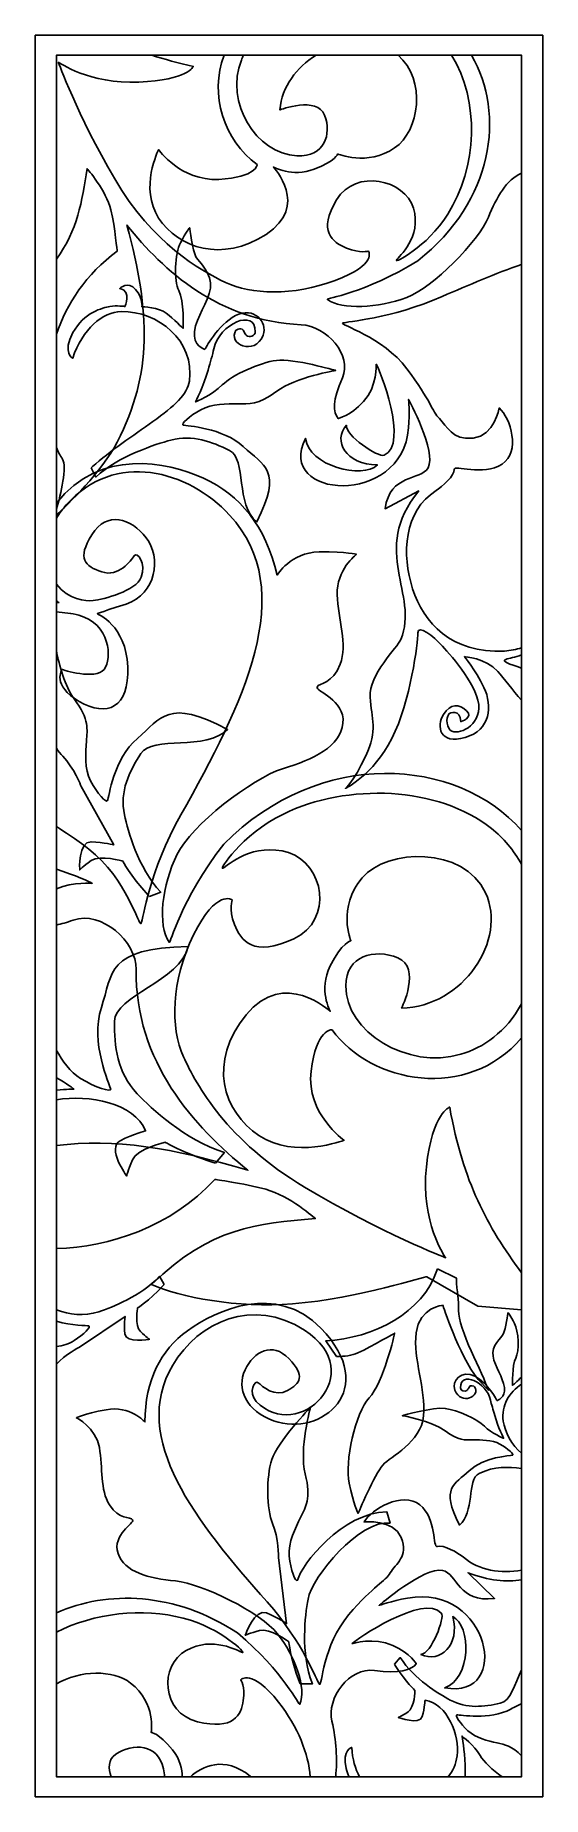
# Model space of a CAD drawing. Header units: centimetres. Extents: x -1.23 to 1.23, y -4.26 to 4.26.
import ezdxf

# ---------------------------------------------------------------- set-up
doc = ezdxf.new("R2010")
doc.units = ezdxf.units.CM
doc.header["$MEASUREMENT"] = 0
doc.layers.add('Layer 1', color=7, linetype='Continuous')

msp = doc.modelspace()

# ---------------------------------------------------------------- linework, layer by layer
at = {"layer": 'Layer 1', "color": 61}
msp.add_lwpolyline([(-1.22835, -4.26053), (1.22835, -4.26053), (1.22835, 4.26053), (-1.22835, 4.26053), (-1.22835, -4.26053)], close=True, dxfattribs=at)
at = {"layer": 'Layer 1', "color": 7}
msp.add_open_spline([(-1.12599, 4.1637), (-1.12599, 4.1637), (1.126, 4.1637), (1.126, 4.1637), (1.126, 4.1637), (1.126, 4.1637), (1.126, -4.16371), (1.126, -4.16371), (1.126, -4.16371), (1.126, -4.16371), (-1.12599, -4.16371), (-1.12599, -4.16371), (-1.12599, -4.16371), (-1.12599, -4.16371), (-1.12599, 4.1637), (-1.12599, 4.1637)], degree=3, knots=[0, 0, 0, 0, 0.2, 0.2, 0.2, 0.2, 0.4, 0.4, 0.4, 0.4, 0.6, 0.6, 0.6, 0.6, 1, 1, 1, 1], dxfattribs=at)
at = {"layer": 'Layer 1', "color": 61}
for points, knots in [([(-1.12599, 3.17668), (-1.02214, 3.3197), (-1.00313, 3.45467), (-0.97727, 3.61541), (-0.97727, 3.61541), (-0.97727, 3.61541), (-0.88374, 3.50804), (-0.86238, 3.41599), (-0.86238, 3.41599), (-0.84102, 3.32395), (-0.83186, 3.21558), (-0.83186, 3.21558), (-0.83186, 3.21558), (-0.98244, 3.10423), (-1.07557, 2.9608), (-1.12599, 2.81479), (-1.12599, 2.81479), (-1.12599, 2.81479), (-1.12599, 2.26591), (-1.12599, 2.26591), (-1.12599, 2.26591), (-1.11705, 2.24503), (-1.10706, 2.22597), (-1.09613, 2.20912), (-1.09613, 2.20912), (-1.07448, 2.17573), (-1.10262, 2.03958), (-1.12599, 1.96663), (-1.12599, 1.96663), (-1.12599, 1.96663), (-1.12599, 1.9402), (-1.12599, 1.9402), (-1.12599, 1.9402), (-1.07312, 1.98838), (-0.90451, 2.14833), (-0.83123, 2.29266), (-0.83123, 2.29266), (-0.66008, 2.62972), (-0.67036, 2.91245), (-0.78414, 3.34178), (-0.78414, 3.34178), (-0.60809, 3.12075), (-0.33934, 2.8777), (0.05901, 2.86006), (0.05901, 2.86006), (0.18211, 2.85461), (0.30815, 2.71174), (0.25832, 2.60368), (0.25832, 2.60368), (0.20849, 2.49561), (0.21406, 2.4352), (0.23775, 2.40674), (0.23775, 2.40674), (0.23775, 2.40674), (0.29461, 2.41748), (0.36094, 2.48898), (0.36094, 2.48898), (0.42727, 2.56049), (0.42253, 2.66925), (0.42253, 2.66925), (0.42253, 2.66925), (0.43703, 2.65006), (0.58229, 2.28223), (0.46044, 2.22862), (0.46044, 2.22862), (0.43295, 2.21652), (0.26924, 2.3266), (0.27872, 2.37362), (0.27872, 2.37362), (0.20961, 2.3002), (0.27452, 2.18371), (0.42765, 2.18208), (0.42765, 2.18208), (0.3577, 2.1103), (0.09288, 2.17854), (0.08066, 2.31006), (0.08066, 2.31006), (-0.06971, 2.019), (0.5477, 1.97421), (0.57889, 2.36121), (0.57889, 2.36121), (0.58509, 2.43821), (0.57889, 2.49864), (0.57889, 2.49864), (0.57889, 2.49864), (0.57889, 2.49864), (0.71606, 2.24523), (0.67287, 2.16806), (0.67287, 2.16806), (0.63762, 2.10509), (0.48756, 2.1401), (0.46534, 1.97028), (0.46534, 1.97028), (0.46534, 1.97028), (0.62794, 2.05662), (0.62794, 2.05662), (0.62794, 2.05662), (0.39001, 1.76263), (0.63209, 1.55792), (0.54135, 1.33792), (0.54135, 1.33792), (0.52577, 1.30015), (0.38535, 1.1671), (0.39238, 1.05936), (0.39238, 1.05936), (0.3994, 0.95161), (0.43101, 0.90092), (0.37131, 0.77399), (0.37131, 0.77399), (0.31161, 0.64707), (0.27298, 0.61707), (0.27298, 0.61707), (0.27298, 0.61707), (0.27298, 0.61707), (0.40642, 0.68089), (0.49773, 0.85898), (0.49773, 0.85898), (0.58903, 1.03707), (0.62415, 1.32593), (0.62415, 1.36922), (0.62415, 1.36922), (0.62415, 1.41251), (0.69789, 1.3545), (0.74355, 1.30476), (0.74355, 1.30476), (0.7892, 1.25502), (0.92264, 1.10239), (0.91913, 1.00475), (0.91913, 1.00475), (0.91562, 0.90711), (0.79973, 0.86549), (0.77515, 0.9052), (0.77515, 0.9052), (0.75057, 0.94491), (0.77515, 0.97905), (0.77515, 0.97905), (0.77515, 0.97905), (0.77515, 0.97905), (0.83134, 1.00579), (0.83134, 0.93958), (0.83134, 0.93958), (0.83134, 0.93958), (0.89455, 0.96043), (0.85943, 0.99242), (0.85943, 0.99242), (0.82431, 1.02441), (0.78217, 1.03173), (0.74706, 0.9746), (0.74706, 0.9746), (0.71194, 0.91746), (0.7295, 0.82762), (0.85241, 0.86334), (0.85241, 0.86334), (0.97532, 0.89907), (0.98585, 1.01629), (0.94371, 1.1051), (0.94371, 1.1051), (0.90157, 1.1939), (0.8489, 1.25462), (0.8489, 1.25462), (0.8489, 1.25462), (0.8489, 1.25462), (0.95074, 1.24945), (1.01043, 1.18284), (1.01043, 1.18284), (1.04092, 1.14882), (1.08241, 1.09163), (1.126, 1.04434), (1.126, 1.04434), (1.126, 1.04434), (1.126, 1.19908), (1.126, 1.19908), (1.126, 1.19908), (1.06654, 1.21912), (1.02525, 1.23188), (1.04907, 1.24087), (1.04907, 1.24087), (1.06634, 1.24739), (1.09231, 1.25187), (1.126, 1.26271), (1.126, 1.26271), (1.126, 1.26271), (1.126, 1.29796), (1.126, 1.29796), (1.126, 1.29796), (1.09999, 1.28897), (1.07214, 1.28316), (1.04248, 1.28174), (1.04248, 1.28174), (0.78413, 1.26939), (0.65216, 1.41892), (0.59832, 1.58338), (0.59832, 1.58338), (0.54504, 1.74606), (0.55443, 1.96078), (0.7125, 2.05747), (0.7125, 2.05747), (0.74018, 2.0744), (0.80352, 2.13324), (0.79957, 2.15952), (0.79957, 2.15952), (0.79561, 2.1858), (0.94006, 2.12566), (1.03109, 2.18566), (1.03109, 2.18566), (1.12211, 2.24565), (1.07264, 2.40838), (1.01723, 2.45771), (1.01723, 2.45771), (1.01723, 2.45771), (0.99547, 2.32171), (0.89059, 2.31135), (0.89059, 2.31135), (0.78571, 2.301), (0.76593, 2.37068), (0.72833, 2.40579), (0.72833, 2.40579), (0.69073, 2.4409), (0.68822, 2.49243), (0.57077, 2.64747), (0.57077, 2.64747), (0.45333, 2.8025), (0.24137, 2.861), (0.26061, 2.86858), (0.26061, 2.86858), (0.27984, 2.87616), (0.48753, 2.88609), (0.74137, 2.99677), (0.74137, 2.99677), (0.86993, 3.05282), (0.99935, 3.10738), (1.126, 3.15227), (1.126, 3.15227), (1.126, 3.15227), (1.126, 3.59285), (1.126, 3.59285), (1.126, 3.59285), (1.05306, 3.56308), (1.00462, 3.47709), (0.9649, 3.38079), (0.9649, 3.38079), (0.91652, 3.26348), (0.69651, 3.0393), (0.56962, 2.99188), (0.56962, 2.99188), (0.43063, 2.93993), (0.2566, 2.93151), (0.18558, 2.98168), (0.18558, 2.98168), (0.17644, 2.98814), (0.36702, 3.01155), (0.62405, 3.1699), (0.62405, 3.1699), (0.99147, 3.46111), (1.04739, 3.87652), (0.8838, 4.1637), (0.8838, 4.1637), (0.8838, 4.1637), (0.78581, 4.1637), (0.78581, 4.1637), (0.78581, 4.1637), (0.92526, 3.94593), (0.91051, 3.61923), (0.76841, 3.39449), (0.76841, 3.39449), (0.66655, 3.2334), (0.50782, 3.15604), (0.51966, 3.17274), (0.51966, 3.17274), (0.53151, 3.18943), (0.64285, 3.28418), (0.60258, 3.42359), (0.60258, 3.42359), (0.5623, 3.56301), (0.32304, 3.61675), (0.23064, 3.46489), (0.23064, 3.46489), (0.13825, 3.31302), (0.20932, 3.25859), (0.27802, 3.23104), (0.27802, 3.23104), (0.34673, 3.2035), (0.38463, 3.21639), (0.38463, 3.21639), (0.38463, 3.21639), (0.38463, 3.21639), (0.42964, 3.15202), (0.22354, 3.07488), (0.22354, 3.07488), (0.01744, 2.99775), (-0.18393, 3.00597), (-0.30712, 3.06459), (-0.30712, 3.06459), (-0.4303, 3.12322), (-0.66033, 3.25263), (-0.84366, 3.56548), (-0.84366, 3.56548), (-1.02699, 3.87832), (-1.11588, 4.13011), (-1.11588, 4.13011), (-1.11588, 4.13011), (-1.11588, 4.13011), (-0.96588, 4.02247), (-0.727, 4.03366), (-0.727, 4.03366), (-0.48811, 4.04486), (-0.46265, 4.10985), (-0.46265, 4.10985), (-0.46265, 4.10985), (-0.53639, 4.12626), (-0.60274, 4.14414), (-0.66362, 4.1637), (-0.66362, 4.1637), (-0.66362, 4.1637), (-1.12599, 4.1637), (-1.12599, 4.1637), (-1.12599, 4.1637), (-1.12599, 4.1637), (-1.12599, 3.17668), (-1.12599, 3.17668)], [0, 0, 0, 0, 0.0123457, 0.0123457, 0.0123457, 0.0123457, 0.0246914, 0.0246914, 0.0246914, 0.0246914, 0.037037, 0.037037, 0.037037, 0.037037, 0.0493827, 0.0493827, 0.0493827, 0.0493827, 0.0617284, 0.0617284, 0.0617284, 0.0617284, 0.0740741, 0.0740741, 0.0740741, 0.0740741, 0.0864198, 0.0864198, 0.0864198, 0.0864198, 0.0987654, 0.0987654, 0.0987654, 0.0987654, 0.1111111, 0.1111111, 0.1111111, 0.1111111, 0.1234568, 0.1234568, 0.1234568, 0.1234568, 0.1358025, 0.1358025, 0.1358025, 0.1358025, 0.1481481, 0.1481481, 0.1481481, 0.1481481, 0.1604938, 0.1604938, 0.1604938, 0.1604938, 0.1728395, 0.1728395, 0.1728395, 0.1728395, 0.1851852, 0.1851852, 0.1851852, 0.1851852, 0.1975309, 0.1975309, 0.1975309, 0.1975309, 0.2098765, 0.2098765, 0.2098765, 0.2098765, 0.2222222, 0.2222222, 0.2222222, 0.2222222, 0.2345679, 0.2345679, 0.2345679, 0.2345679, 0.2469136, 0.2469136, 0.2469136, 0.2469136, 0.2592593, 0.2592593, 0.2592593, 0.2592593, 0.2716049, 0.2716049, 0.2716049, 0.2716049, 0.2839506, 0.2839506, 0.2839506, 0.2839506, 0.2962963, 0.2962963, 0.2962963, 0.2962963, 0.308642, 0.308642, 0.308642, 0.308642, 0.3209877, 0.3209877, 0.3209877, 0.3209877, 0.3333333, 0.3333333, 0.3333333, 0.3333333, 0.345679, 0.345679, 0.345679, 0.345679, 0.3580247, 0.3580247, 0.3580247, 0.3580247, 0.3703704, 0.3703704, 0.3703704, 0.3703704, 0.382716, 0.382716, 0.382716, 0.382716, 0.3950617, 0.3950617, 0.3950617, 0.3950617, 0.4074074, 0.4074074, 0.4074074, 0.4074074, 0.4197531, 0.4197531, 0.4197531, 0.4197531, 0.4320988, 0.4320988, 0.4320988, 0.4320988, 0.4444444, 0.4444444, 0.4444444, 0.4444444, 0.4567901, 0.4567901, 0.4567901, 0.4567901, 0.4691358, 0.4691358, 0.4691358, 0.4691358, 0.4814815, 0.4814815, 0.4814815, 0.4814815, 0.4938272, 0.4938272, 0.4938272, 0.4938272, 0.5061728, 0.5061728, 0.5061728, 0.5061728, 0.5185185, 0.5185185, 0.5185185, 0.5185185, 0.5308642, 0.5308642, 0.5308642, 0.5308642, 0.5432099, 0.5432099, 0.5432099, 0.5432099, 0.5555556, 0.5555556, 0.5555556, 0.5555556, 0.5679012, 0.5679012, 0.5679012, 0.5679012, 0.5802469, 0.5802469, 0.5802469, 0.5802469, 0.5925926, 0.5925926, 0.5925926, 0.5925926, 0.6049383, 0.6049383, 0.6049383, 0.6049383, 0.617284, 0.617284, 0.617284, 0.617284, 0.6296296, 0.6296296, 0.6296296, 0.6296296, 0.6419753, 0.6419753, 0.6419753, 0.6419753, 0.654321, 0.654321, 0.654321, 0.654321, 0.6666667, 0.6666667, 0.6666667, 0.6666667, 0.6790123, 0.6790123, 0.6790123, 0.6790123, 0.691358, 0.691358, 0.691358, 0.691358, 0.7037037, 0.7037037, 0.7037037, 0.7037037, 0.7160494, 0.7160494, 0.7160494, 0.7160494, 0.7283951, 0.7283951, 0.7283951, 0.7283951, 0.7407407, 0.7407407, 0.7407407, 0.7407407, 0.7530864, 0.7530864, 0.7530864, 0.7530864, 0.7654321, 0.7654321, 0.7654321, 0.7654321, 0.7777778, 0.7777778, 0.7777778, 0.7777778, 0.7901235, 0.7901235, 0.7901235, 0.7901235, 0.8024691, 0.8024691, 0.8024691, 0.8024691, 0.8148148, 0.8148148, 0.8148148, 0.8148148, 0.8271605, 0.8271605, 0.8271605, 0.8271605, 0.8395062, 0.8395062, 0.8395062, 0.8395062, 0.8518519, 0.8518519, 0.8518519, 0.8518519, 0.8641975, 0.8641975, 0.8641975, 0.8641975, 0.8765432, 0.8765432, 0.8765432, 0.8765432, 0.8888889, 0.8888889, 0.8888889, 0.8888889, 0.9012346, 0.9012346, 0.9012346, 0.9012346, 0.9135802, 0.9135802, 0.9135802, 0.9135802, 0.9259259, 0.9259259, 0.9259259, 0.9259259, 0.9382716, 0.9382716, 0.9382716, 0.9382716, 0.9506173, 0.9506173, 0.9506173, 0.9506173, 0.962963, 0.962963, 0.962963, 0.962963, 0.9753086, 0.9753086, 0.9753086, 0.9753086, 1, 1, 1, 1]), ([(-0.31457, 4.1637), (-0.38698, 3.97419), (-0.31469, 3.75136), (-0.1544, 3.63503), (-0.1544, 3.63503), (-0.1544, 3.63503), (-0.1544, 3.57219), (-0.33954, 3.56318), (-0.33954, 3.56318), (-0.52467, 3.55417), (-0.63103, 3.70761), (-0.63103, 3.70761), (-0.63103, 3.70761), (-0.63103, 3.70761), (-0.72556, 3.52124), (-0.63103, 3.37628), (-0.63103, 3.37628), (-0.53649, 3.23131), (-0.32378, 3.15865), (-0.11108, 3.29735), (-0.11108, 3.29735), (0.10163, 3.43606), (-0.07562, 3.62324), (-0.07562, 3.62324), (-0.07562, 3.62324), (-0.07562, 3.62324), (0.01497, 3.57156), (0.12133, 3.61235), (0.12133, 3.61235), (0.22768, 3.65313), (0.23556, 3.68652), (0.23556, 3.68652), (0.23556, 3.68652), (0.23556, 3.68652), (0.37736, 3.62474), (0.51129, 3.71525), (0.51129, 3.71525), (0.63201, 3.79683), (0.66629, 4.04484), (0.52764, 4.1637), (0.52764, 4.1637), (0.52764, 4.1637), (0.13084, 4.1637), (0.13084, 4.1637), (0.13084, 4.1637), (0.03691, 4.10571), (-0.03487, 4.01187), (-0.04411, 3.89959), (-0.04411, 3.89959), (-0.04411, 3.89959), (0.13708, 3.9676), (0.17253, 3.87361), (0.17253, 3.87361), (0.20799, 3.77962), (0.17129, 3.67108), (0.03861, 3.67742), (0.03861, 3.67742), (-0.15969, 3.68689), (-0.31173, 3.93649), (-0.23018, 4.14054), (-0.23018, 4.14054), (-0.22709, 4.14826), (-0.22367, 4.15599), (-0.21993, 4.1637), (-0.21993, 4.1637), (-0.21993, 4.1637), (-0.31457, 4.1637), (-0.31457, 4.1637)], [0, 0, 0, 0, 0.0555556, 0.0555556, 0.0555556, 0.0555556, 0.1111111, 0.1111111, 0.1111111, 0.1111111, 0.1666667, 0.1666667, 0.1666667, 0.1666667, 0.2222222, 0.2222222, 0.2222222, 0.2222222, 0.2777778, 0.2777778, 0.2777778, 0.2777778, 0.3333333, 0.3333333, 0.3333333, 0.3333333, 0.3888889, 0.3888889, 0.3888889, 0.3888889, 0.4444444, 0.4444444, 0.4444444, 0.4444444, 0.5, 0.5, 0.5, 0.5, 0.5555556, 0.5555556, 0.5555556, 0.5555556, 0.6111111, 0.6111111, 0.6111111, 0.6111111, 0.6666667, 0.6666667, 0.6666667, 0.6666667, 0.7222222, 0.7222222, 0.7222222, 0.7222222, 0.7777778, 0.7777778, 0.7777778, 0.7777778, 0.8333333, 0.8333333, 0.8333333, 0.8333333, 0.8888889, 0.8888889, 0.8888889, 0.8888889, 1, 1, 1, 1]), ([(-0.95723, 2.16806), (-0.95521, 2.16996), (-0.95317, 2.17186), (-0.95109, 2.17377), (-0.95109, 2.17377), (-0.86934, 2.24847), (-0.75141, 2.32483), (-0.65921, 2.39129), (-0.65921, 2.39129), (-0.55471, 2.4666), (-0.4911, 2.52548), (-0.48225, 2.58712), (-0.48225, 2.58712), (-0.45429, 2.78171), (-0.6343, 2.92715), (-0.81165, 2.92394), (-0.81165, 2.92394), (-0.90191, 2.92231), (-1.00041, 2.83872), (-1.04671, 2.69817), (-1.04671, 2.69817), (-1.04671, 2.69817), (-1.09824, 2.72342), (-1.04583, 2.82177), (-1.04583, 2.82177), (-0.99342, 2.92011), (-0.90039, 2.94229), (-0.86718, 2.94824), (-0.86718, 2.94824), (-0.83398, 2.95418), (-0.79372, 2.94863), (-0.79372, 2.94863), (-0.79372, 2.94863), (-0.79372, 2.94863), (-0.76005, 3.02221), (-0.81929, 3.03588), (-0.81929, 3.03588), (-0.81929, 3.03588), (-0.77916, 3.07391), (-0.74229, 3.03052), (-0.74229, 3.03052), (-0.70543, 2.98714), (-0.71174, 2.94683), (-0.71174, 2.94683), (-0.71174, 2.94683), (-0.71174, 2.94683), (-0.62732, 2.9444), (-0.59373, 2.91639), (-0.59373, 2.91639), (-0.56015, 2.88837), (-0.51234, 2.84215), (-0.51234, 2.84215), (-0.51234, 2.84215), (-0.51234, 2.84215), (-0.5069, 2.97785), (-0.53308, 3.02492), (-0.53308, 3.02492), (-0.55924, 3.07199), (-0.55101, 3.20535), (-0.52524, 3.25676), (-0.52524, 3.25676), (-0.49947, 3.30817), (-0.48099, 3.32921), (-0.48099, 3.32921), (-0.48099, 3.32921), (-0.48099, 3.32921), (-0.46502, 3.21703), (-0.45103, 3.18923), (-0.45103, 3.18923), (-0.43702, 3.16142), (-0.36816, 3.10816), (-0.38054, 3.03717), (-0.38054, 3.03717), (-0.39293, 2.96618), (-0.44784, 2.89726), (-0.45745, 2.82811), (-0.45745, 2.82811), (-0.46705, 2.75898), (-0.40762, 2.74053), (-0.40762, 2.74053), (-0.40762, 2.74053), (-0.40762, 2.74053), (-0.34636, 2.85862), (-0.25855, 2.90446), (-0.25855, 2.90446), (-0.17073, 2.95031), (-0.10111, 2.87273), (-0.12514, 2.81028), (-0.12514, 2.81028), (-0.16569, 2.70496), (-0.30076, 2.76841), (-0.25672, 2.83347), (-0.25672, 2.83347), (-0.25672, 2.83347), (-0.22526, 2.85227), (-0.21774, 2.8261), (-0.21774, 2.8261), (-0.21538, 2.81792), (-0.21088, 2.81232), (-0.20579, 2.80853), (-0.20579, 2.80853), (-0.19222, 2.79838), (-0.16332, 2.80411), (-0.16302, 2.82597), (-0.16302, 2.82597), (-0.16148, 2.94172), (-0.33789, 2.86537), (-0.36384, 2.74395), (-0.36384, 2.74395), (-0.3701, 2.71466), (-0.38113, 2.67914), (-0.39199, 2.64088), (-0.39199, 2.64088), (-0.4144, 2.56186), (-0.45203, 2.48676), (-0.45203, 2.48676), (-0.45203, 2.48676), (-0.45203, 2.48676), (-0.37102, 2.52076), (-0.32269, 2.56906), (-0.32269, 2.56906), (-0.27436, 2.61736), (-0.14192, 2.67727), (-0.06032, 2.68758), (-0.06032, 2.68758), (0.02128, 2.69789), (0.22665, 2.63901), (0.22665, 2.63901), (0.22665, 2.63901), (0.22665, 2.63901), (0.0324, 2.6068), (-0.05909, 2.53828), (-0.05909, 2.53828), (-0.15057, 2.46976), (-0.19404, 2.47706), (-0.24711, 2.47703), (-0.24711, 2.47703), (-0.30019, 2.477), (-0.37307, 2.47817), (-0.42688, 2.44893), (-0.42688, 2.44893), (-0.48068, 2.41968), (-0.52634, 2.37855), (-0.51156, 2.37473), (-0.51156, 2.37473), (-0.49678, 2.37092), (-0.3204, 2.36264), (-0.22103, 2.27036), (-0.22103, 2.27036), (-0.12165, 2.17806), (-0.02878, 2.15938), (-0.15557, 1.90669), (-0.15557, 1.90669), (-0.26036, 1.98751), (-0.20274, 2.21077), (-0.28843, 2.25247), (-0.28843, 2.25247), (-0.37419, 2.29419), (-0.46557, 2.32953), (-0.57141, 2.30196), (-0.57141, 2.30196), (-0.64642, 2.28242), (-0.82399, 2.22536), (-0.93481, 2.12315), (-0.93481, 2.12315), (-0.93481, 2.12315), (-0.95723, 2.16806), (-0.95723, 2.16806)], [0, 0, 0, 0, 0.0232558, 0.0232558, 0.0232558, 0.0232558, 0.0465116, 0.0465116, 0.0465116, 0.0465116, 0.0697674, 0.0697674, 0.0697674, 0.0697674, 0.0930233, 0.0930233, 0.0930233, 0.0930233, 0.1162791, 0.1162791, 0.1162791, 0.1162791, 0.1395349, 0.1395349, 0.1395349, 0.1395349, 0.1627907, 0.1627907, 0.1627907, 0.1627907, 0.1860465, 0.1860465, 0.1860465, 0.1860465, 0.2093023, 0.2093023, 0.2093023, 0.2093023, 0.2325581, 0.2325581, 0.2325581, 0.2325581, 0.255814, 0.255814, 0.255814, 0.255814, 0.2790698, 0.2790698, 0.2790698, 0.2790698, 0.3023256, 0.3023256, 0.3023256, 0.3023256, 0.3255814, 0.3255814, 0.3255814, 0.3255814, 0.3488372, 0.3488372, 0.3488372, 0.3488372, 0.372093, 0.372093, 0.372093, 0.372093, 0.3953488, 0.3953488, 0.3953488, 0.3953488, 0.4186047, 0.4186047, 0.4186047, 0.4186047, 0.4418605, 0.4418605, 0.4418605, 0.4418605, 0.4651163, 0.4651163, 0.4651163, 0.4651163, 0.4883721, 0.4883721, 0.4883721, 0.4883721, 0.5116279, 0.5116279, 0.5116279, 0.5116279, 0.5348837, 0.5348837, 0.5348837, 0.5348837, 0.5581395, 0.5581395, 0.5581395, 0.5581395, 0.5813953, 0.5813953, 0.5813953, 0.5813953, 0.6046512, 0.6046512, 0.6046512, 0.6046512, 0.627907, 0.627907, 0.627907, 0.627907, 0.6511628, 0.6511628, 0.6511628, 0.6511628, 0.6744186, 0.6744186, 0.6744186, 0.6744186, 0.6976744, 0.6976744, 0.6976744, 0.6976744, 0.7209302, 0.7209302, 0.7209302, 0.7209302, 0.744186, 0.744186, 0.744186, 0.744186, 0.7674419, 0.7674419, 0.7674419, 0.7674419, 0.7906977, 0.7906977, 0.7906977, 0.7906977, 0.8139535, 0.8139535, 0.8139535, 0.8139535, 0.8372093, 0.8372093, 0.8372093, 0.8372093, 0.8604651, 0.8604651, 0.8604651, 0.8604651, 0.8837209, 0.8837209, 0.8837209, 0.8837209, 0.9069767, 0.9069767, 0.9069767, 0.9069767, 0.9302326, 0.9302326, 0.9302326, 0.9302326, 0.9534884, 0.9534884, 0.9534884, 0.9534884, 1, 1, 1, 1]), ([(1.126, -1.90434), (1.126, -1.90434), (0.91365, -1.88724), (0.91365, -1.88724), (0.91365, -1.88724), (0.91365, -1.88724), (0.66738, -1.74482), (0.66738, -1.74482), (0.66738, -1.74482), (0.65985, -1.74046), (0.34594, -1.85005), (0.01728, -1.87623), (0.01728, -1.87623), (-0.25052, -1.89755), (-0.527, -1.84494), (-0.66486, -1.78194), (-0.66486, -1.78194), (-0.37509, -1.50193), (-0.15577, -1.48858), (0.12798, -1.46358), (0.12798, -1.46358), (0.12798, -1.46358), (0.00095, -1.35223), (-0.11198, -1.32218), (-0.11198, -1.32218), (-0.22491, -1.29213), (-0.35896, -1.27453), (-0.35896, -1.27453), (-0.35896, -1.27453), (-0.57518, -1.50697), (-0.86735, -1.59973), (-1.12599, -1.60916), (-1.12599, -1.60916), (-1.12599, -1.60916), (-1.12599, -1.11075), (-1.12599, -1.11075), (-1.12599, -1.11075), (-0.84445, -1.07398), (-0.56384, -1.12187), (-0.19886, -1.2301), (-0.19886, -1.2301), (-0.46149, -1.01921), (-0.74515, -0.70372), (-0.73982, -0.25954), (-0.73982, -0.25954), (-0.73817, -0.12227), (-0.9071, 0.02765), (-1.04481, -0.02036), (-1.04481, -0.02036), (-1.07478, -0.03081), (-1.10177, -0.0385), (-1.12599, -0.04384), (-1.12599, -0.04384), (-1.12599, -0.04384), (-1.12599, 0.13177), (-1.12599, 0.13177), (-1.12599, 0.13177), (-1.0421, 0.16624), (-0.95209, 0.15776), (-0.95209, 0.15776), (-0.95209, 0.15776), (-0.96103, 0.16458), (-1.03488, 0.19729), (-1.12599, 0.22671), (-1.12599, 0.22671), (-1.12599, 0.22671), (-1.12599, 0.43219), (-1.12599, 0.43219), (-1.12599, 0.43219), (-1.08626, 0.40825), (-1.03546, 0.37491), (-0.96901, 0.32409), (-0.96901, 0.32409), (-0.78438, 0.18289), (-0.72618, -0.05681), (-0.71545, -0.03594), (-0.71545, -0.03594), (-0.70471, -0.01508), (-0.67816, 0.2152), (-0.52325, 0.48991), (-0.52325, 0.48991), (-0.22253, 1.0232), (0.05205, 1.57225), (-0.2875, 1.93931), (-0.2875, 1.93931), (-0.48786, 2.1559), (-0.84292, 2.25451), (-1.07795, 1.98833), (-1.07795, 1.98833), (-1.09485, 1.96919), (-1.11128, 1.94753), (-1.12599, 1.92438), (-1.12599, 1.92438), (-1.12599, 1.92438), (-1.12599, 1.99696), (-1.12599, 1.99696), (-1.12599, 1.99696), (-0.91218, 2.26354), (-0.59478, 2.1995), (-0.4139, 2.11742), (-0.4139, 2.11742), (-0.23644, 2.03688), (-0.11284, 1.88622), (-0.05714, 1.64875), (-0.05714, 1.64875), (-0.05714, 1.64875), (0.00654, 1.75943), (0.14618, 1.76126), (0.14618, 1.76126), (0.28582, 1.76309), (0.32598, 1.74898), (0.32598, 1.74898), (0.32598, 1.74898), (0.32598, 1.74898), (0.22748, 1.67352), (0.23328, 1.55425), (0.23328, 1.55425), (0.23908, 1.43498), (0.2833, 1.3136), (0.24833, 1.21799), (0.24833, 1.21799), (0.21335, 1.12238), (0.14499, 1.12852), (0.13581, 1.10761), (0.13581, 1.10761), (0.12663, 1.08671), (0.27265, 1.04737), (0.26102, 0.93329), (0.26102, 0.93329), (0.24939, 0.81921), (0.11838, 0.75799), (-0.03072, 0.71221), (-0.03072, 0.71221), (-0.17982, 0.66643), (-0.47346, 0.43712), (-0.54108, 0.29925), (-0.54108, 0.29925), (-0.61514, 0.14825), (-0.63752, -0.0447), (-0.58002, -0.12711), (-0.58002, -0.12711), (-0.57262, -0.13772), (-0.53049, 0.07261), (-0.31612, 0.3476), (-0.31612, 0.3476), (0.15094, 0.81662), (0.8117, 0.7688), (1.126, 0.41427), (1.126, 0.41427), (1.126, 0.41427), (1.126, 0.25), (1.126, 0.25), (1.126, 0.25), (1.08799, 0.31789), (1.03832, 0.37704), (0.97948, 0.42387), (0.97948, 0.42387), (0.72289, 0.62804), (0.28086, 0.64479), (-0.02714, 0.49277), (-0.02714, 0.49277), (-0.2343, 0.39052), (-0.3413, 0.2193), (-0.31974, 0.23133), (-0.31974, 0.23133), (-0.29818, 0.24336), (-0.17282, 0.36069), (-0.00232, 0.30637), (-0.00232, 0.30637), (0.16818, 0.25205), (0.21861, -0.0177), (0.02356, -0.11005), (0.02356, -0.11005), (-0.17149, -0.20241), (-0.23428, -0.11965), (-0.26381, -0.04137), (-0.26381, -0.04137), (-0.29334, 0.03691), (-0.27473, 0.07818), (-0.27473, 0.07818), (-0.27473, 0.07818), (-0.27473, 0.07818), (-0.35165, 0.13264), (-0.4616, -0.09128), (-0.4616, -0.09128), (-0.57156, -0.31519), (-0.57512, -0.53968), (-0.51069, -0.68067), (-0.51069, -0.68067), (-0.44626, -0.82167), (-0.30118, -1.08632), (0.07507, -1.31159), (0.07507, -1.31159), (0.45131, -1.53686), (0.75813, -1.65293), (0.75813, -1.65293), (0.75813, -1.65293), (0.75813, -1.65293), (0.63462, -1.47877), (0.66488, -1.21388), (0.66488, -1.21388), (0.69514, -0.949), (0.77764, -0.92513), (0.77764, -0.92513), (0.77764, -0.92513), (0.8449, -1.28943), (0.95679, -1.49867), (1.126, -1.72606), (1.126, -1.72606), (1.126, -1.72606), (1.126, -1.90434), (1.126, -1.90434)], [0, 0, 0, 0, 0.0185185, 0.0185185, 0.0185185, 0.0185185, 0.037037, 0.037037, 0.037037, 0.037037, 0.0555556, 0.0555556, 0.0555556, 0.0555556, 0.0740741, 0.0740741, 0.0740741, 0.0740741, 0.0925926, 0.0925926, 0.0925926, 0.0925926, 0.1111111, 0.1111111, 0.1111111, 0.1111111, 0.1296296, 0.1296296, 0.1296296, 0.1296296, 0.1481481, 0.1481481, 0.1481481, 0.1481481, 0.1666667, 0.1666667, 0.1666667, 0.1666667, 0.1851852, 0.1851852, 0.1851852, 0.1851852, 0.2037037, 0.2037037, 0.2037037, 0.2037037, 0.2222222, 0.2222222, 0.2222222, 0.2222222, 0.2407407, 0.2407407, 0.2407407, 0.2407407, 0.2592593, 0.2592593, 0.2592593, 0.2592593, 0.2777778, 0.2777778, 0.2777778, 0.2777778, 0.2962963, 0.2962963, 0.2962963, 0.2962963, 0.3148148, 0.3148148, 0.3148148, 0.3148148, 0.3333333, 0.3333333, 0.3333333, 0.3333333, 0.3518519, 0.3518519, 0.3518519, 0.3518519, 0.3703704, 0.3703704, 0.3703704, 0.3703704, 0.3888889, 0.3888889, 0.3888889, 0.3888889, 0.4074074, 0.4074074, 0.4074074, 0.4074074, 0.4259259, 0.4259259, 0.4259259, 0.4259259, 0.4444444, 0.4444444, 0.4444444, 0.4444444, 0.462963, 0.462963, 0.462963, 0.462963, 0.4814815, 0.4814815, 0.4814815, 0.4814815, 0.5, 0.5, 0.5, 0.5, 0.5185185, 0.5185185, 0.5185185, 0.5185185, 0.537037, 0.537037, 0.537037, 0.537037, 0.5555556, 0.5555556, 0.5555556, 0.5555556, 0.5740741, 0.5740741, 0.5740741, 0.5740741, 0.5925926, 0.5925926, 0.5925926, 0.5925926, 0.6111111, 0.6111111, 0.6111111, 0.6111111, 0.6296296, 0.6296296, 0.6296296, 0.6296296, 0.6481481, 0.6481481, 0.6481481, 0.6481481, 0.6666667, 0.6666667, 0.6666667, 0.6666667, 0.6851852, 0.6851852, 0.6851852, 0.6851852, 0.7037037, 0.7037037, 0.7037037, 0.7037037, 0.7222222, 0.7222222, 0.7222222, 0.7222222, 0.7407407, 0.7407407, 0.7407407, 0.7407407, 0.7592593, 0.7592593, 0.7592593, 0.7592593, 0.7777778, 0.7777778, 0.7777778, 0.7777778, 0.7962963, 0.7962963, 0.7962963, 0.7962963, 0.8148148, 0.8148148, 0.8148148, 0.8148148, 0.8333333, 0.8333333, 0.8333333, 0.8333333, 0.8518519, 0.8518519, 0.8518519, 0.8518519, 0.8703704, 0.8703704, 0.8703704, 0.8703704, 0.8888889, 0.8888889, 0.8888889, 0.8888889, 0.9074074, 0.9074074, 0.9074074, 0.9074074, 0.9259259, 0.9259259, 0.9259259, 0.9259259, 0.9444444, 0.9444444, 0.9444444, 0.9444444, 0.962963, 0.962963, 0.962963, 0.962963, 1, 1, 1, 1]), ([(-1.12599, 1.60541), (-1.06541, 1.5293), (-0.98618, 1.5218), (-0.94794, 1.52567), (-0.94794, 1.52567), (-0.89768, 1.53076), (-0.74077, 1.5732), (-0.71496, 1.63856), (-0.71496, 1.63856), (-0.68915, 1.70393), (-0.73581, 1.76543), (-0.75015, 1.74265), (-0.75015, 1.74265), (-0.76448, 1.71986), (-0.8255, 1.63679), (-0.90635, 1.66482), (-0.90635, 1.66482), (-0.98721, 1.69284), (-1.02732, 1.72648), (-0.95432, 1.84425), (-0.95432, 1.84425), (-0.88132, 1.96202), (-0.76505, 1.92419), (-0.69097, 1.82975), (-0.69097, 1.82975), (-0.61688, 1.73531), (-0.64323, 1.55604), (-0.78878, 1.50905), (-0.78878, 1.50905), (-0.93434, 1.46206), (-0.92799, 1.46172), (-0.92799, 1.46172), (-0.92799, 1.46172), (-0.92799, 1.46172), (-0.7885, 1.40689), (-0.78025, 1.20608), (-0.78025, 1.20608), (-0.772, 1.00526), (-0.88132, 0.96021), (-1.01601, 1.03834), (-1.01601, 1.03834), (-1.15069, 1.11647), (-1.09868, 1.19218), (-1.09868, 1.19218), (-1.09868, 1.19218), (-1.09868, 1.19218), (-0.93564, 1.13999), (-0.89479, 1.19274), (-0.89479, 1.19274), (-0.85394, 1.24549), (-0.86649, 1.41511), (-1.01766, 1.45487), (-1.01766, 1.45487), (-1.0521, 1.46393), (-1.08881, 1.46881), (-1.12599, 1.47071), (-1.12599, 1.47071), (-1.12599, 1.47071), (-1.12599, 1.51703), (-1.12599, 1.51703), (-1.12599, 1.51703), (-1.12599, 1.51703), (-1.11393, 1.51637), (-1.11393, 1.51637), (-1.11393, 1.51637), (-1.11807, 1.51922), (-1.12208, 1.52214), (-1.12599, 1.52513), (-1.12599, 1.52513), (-1.12599, 1.52513), (-1.12599, 1.60541), (-1.12599, 1.60541)], [0, 0, 0, 0, 0.0526316, 0.0526316, 0.0526316, 0.0526316, 0.1052632, 0.1052632, 0.1052632, 0.1052632, 0.1578947, 0.1578947, 0.1578947, 0.1578947, 0.2105263, 0.2105263, 0.2105263, 0.2105263, 0.2631579, 0.2631579, 0.2631579, 0.2631579, 0.3157895, 0.3157895, 0.3157895, 0.3157895, 0.3684211, 0.3684211, 0.3684211, 0.3684211, 0.4210526, 0.4210526, 0.4210526, 0.4210526, 0.4736842, 0.4736842, 0.4736842, 0.4736842, 0.5263158, 0.5263158, 0.5263158, 0.5263158, 0.5789474, 0.5789474, 0.5789474, 0.5789474, 0.6315789, 0.6315789, 0.6315789, 0.6315789, 0.6842105, 0.6842105, 0.6842105, 0.6842105, 0.7368421, 0.7368421, 0.7368421, 0.7368421, 0.7894737, 0.7894737, 0.7894737, 0.7894737, 0.8421053, 0.8421053, 0.8421053, 0.8421053, 0.8947368, 0.8947368, 0.8947368, 0.8947368, 1, 1, 1, 1]), ([(-0.67551, 0.0939), (-0.67762, 0.09618), (-0.67973, 0.09848), (-0.68184, 0.10083), (-0.68184, 0.10083), (-0.77221, 0.20144), (-0.80392, 0.26508), (-0.80392, 0.26508), (-0.80392, 0.26508), (-0.80392, 0.26508), (-0.91513, 0.29822), (-0.95688, 0.26845), (-0.95688, 0.26845), (-0.99862, 0.23867), (-1.01277, 0.22292), (-1.01277, 0.22292), (-1.01277, 0.22292), (-1.01277, 0.22292), (-1.02185, 0.361), (-0.9579, 0.35883), (-0.9579, 0.35883), (-0.89396, 0.35666), (-0.84809, 0.34346), (-0.84809, 0.34346), (-0.84809, 0.34346), (-0.84809, 0.34346), (-1.00677, 0.62922), (-1.00677, 0.62922), (-1.00677, 0.62922), (-1.00677, 0.62922), (-1.04131, 0.71771), (-1.09518, 0.77251), (-1.09518, 0.77251), (-1.10532, 0.78282), (-1.11572, 0.79633), (-1.12599, 0.81205), (-1.12599, 0.81205), (-1.12599, 0.81205), (-1.12599, 1.28373), (-1.12599, 1.28373), (-1.12599, 1.28373), (-1.11196, 1.21372), (-1.08517, 1.11234), (-1.03973, 1.0503), (-1.03973, 1.0503), (-0.96495, 0.94822), (-0.97673, 0.90256), (-0.98051, 0.84619), (-0.98051, 0.84619), (-0.98429, 0.78981), (-0.9909, 0.71248), (-0.96005, 0.65322), (-0.96005, 0.65322), (-0.9292, 0.59398), (-0.88364, 0.54251), (-0.87805, 0.55795), (-0.87805, 0.55795), (-0.87246, 0.57338), (-0.84999, 0.76013), (-0.7333, 0.85906), (-0.7333, 0.85906), (-0.61661, 0.958), (-0.58776, 1.05531), (-0.2969, 0.9025), (-0.2969, 0.9025), (-0.40036, 0.79698), (-0.66126, 0.87421), (-0.7169, 0.78618), (-0.7169, 0.78618), (-0.77259, 0.69808), (-0.8211, 0.60355), (-0.79597, 0.48915), (-0.79597, 0.48915), (-0.77815, 0.40807), (-0.73397, 0.23954), (-0.62059, 0.11449), (-0.62059, 0.11449), (-0.62059, 0.11449), (-0.67551, 0.0939), (-0.67551, 0.0939)], [0, 0, 0, 0, 0.047619, 0.047619, 0.047619, 0.047619, 0.0952381, 0.0952381, 0.0952381, 0.0952381, 0.1428571, 0.1428571, 0.1428571, 0.1428571, 0.1904762, 0.1904762, 0.1904762, 0.1904762, 0.2380952, 0.2380952, 0.2380952, 0.2380952, 0.2857143, 0.2857143, 0.2857143, 0.2857143, 0.3333333, 0.3333333, 0.3333333, 0.3333333, 0.3809524, 0.3809524, 0.3809524, 0.3809524, 0.4285714, 0.4285714, 0.4285714, 0.4285714, 0.4761905, 0.4761905, 0.4761905, 0.4761905, 0.5238095, 0.5238095, 0.5238095, 0.5238095, 0.5714286, 0.5714286, 0.5714286, 0.5714286, 0.6190476, 0.6190476, 0.6190476, 0.6190476, 0.6666667, 0.6666667, 0.6666667, 0.6666667, 0.7142857, 0.7142857, 0.7142857, 0.7142857, 0.7619048, 0.7619048, 0.7619048, 0.7619048, 0.8095238, 0.8095238, 0.8095238, 0.8095238, 0.8571429, 0.8571429, 0.8571429, 0.8571429, 0.9047619, 0.9047619, 0.9047619, 0.9047619, 1, 1, 1, 1]), ([(1.126, -0.59001), (0.86427, -0.89564), (0.39781, -0.81351), (0.20865, -0.54988), (0.20865, -0.54988), (0.20865, -0.54988), (0.13056, -0.54558), (0.1067, -0.75084), (0.1067, -0.75084), (0.08284, -0.95609), (0.26625, -1.08486), (0.26625, -1.08486), (0.26625, -1.08486), (0.26625, -1.08486), (0.02817, -1.17724), (-0.14551, -1.06219), (-0.14551, -1.06219), (-0.3192, -0.94715), (-0.39495, -0.70564), (-0.20802, -0.47859), (-0.20802, -0.47859), (-0.0211, -0.25155), (0.1994, -0.46147), (0.1994, -0.46147), (0.1994, -0.46147), (0.1994, -0.46147), (0.14136, -0.35718), (0.19933, -0.24171), (0.19933, -0.24171), (0.25729, -0.12623), (0.29932, -0.11975), (0.29932, -0.11975), (0.29932, -0.11975), (0.29932, -0.11975), (0.23225, 0.04217), (0.35389, 0.1849), (0.35389, 0.1849), (0.47552, 0.32764), (0.84447, 0.3381), (0.95103, 0.11248), (0.95103, 0.11248), (1.05759, -0.11315), (0.8435, -0.43979), (0.54498, -0.44533), (0.54498, -0.44533), (0.54498, -0.44533), (0.6419, -0.24849), (0.52751, -0.20263), (0.52751, -0.20263), (0.41313, -0.15678), (0.27574, -0.19016), (0.27454, -0.33814), (0.27454, -0.33814), (0.27274, -0.5593), (0.57253, -0.74545), (0.83169, -0.66872), (0.83169, -0.66872), (0.93927, -0.63686), (1.05106, -0.5621), (1.126, -0.42459), (1.126, -0.42459), (1.126, -0.42459), (1.126, -0.59001), (1.126, -0.59001)], [0, 0, 0, 0, 0.0588235, 0.0588235, 0.0588235, 0.0588235, 0.1176471, 0.1176471, 0.1176471, 0.1176471, 0.1764706, 0.1764706, 0.1764706, 0.1764706, 0.2352941, 0.2352941, 0.2352941, 0.2352941, 0.2941176, 0.2941176, 0.2941176, 0.2941176, 0.3529412, 0.3529412, 0.3529412, 0.3529412, 0.4117647, 0.4117647, 0.4117647, 0.4117647, 0.4705882, 0.4705882, 0.4705882, 0.4705882, 0.5294118, 0.5294118, 0.5294118, 0.5294118, 0.5882353, 0.5882353, 0.5882353, 0.5882353, 0.6470588, 0.6470588, 0.6470588, 0.6470588, 0.7058824, 0.7058824, 0.7058824, 0.7058824, 0.7647059, 0.7647059, 0.7647059, 0.7647059, 0.8235294, 0.8235294, 0.8235294, 0.8235294, 0.8823529, 0.8823529, 0.8823529, 0.8823529, 1, 1, 1, 1]), ([(-0.35582, -1.19626), (-0.35944, -1.19513), (-0.3631, -1.19399), (-0.36678, -1.19278), (-0.36678, -1.19278), (-0.52447, -1.14151), (-0.59807, -1.09442), (-0.59807, -1.09442), (-0.59807, -1.09442), (-0.59807, -1.09442), (-0.73371, -1.12449), (-0.75744, -1.17916), (-0.75744, -1.17916), (-0.78113, -1.23382), (-0.78552, -1.25817), (-0.78552, -1.25817), (-0.78552, -1.25817), (-0.78552, -1.25817), (-0.88384, -1.12152), (-0.81673, -1.08687), (-0.81673, -1.08687), (-0.74963, -1.05223), (-0.69398, -1.03934), (-0.69398, -1.03934), (-0.69398, -1.03934), (-0.75031, -0.903), (-0.96736, -0.86244), (-1.12599, -0.88924), (-1.12599, -0.88924), (-1.12599, -0.88924), (-1.12599, -0.84269), (-1.12599, -0.84269), (-1.12599, -0.84269), (-1.07599, -0.83816), (-1.0412, -0.83721), (-1.0412, -0.83721), (-1.0412, -0.83721), (-1.0412, -0.83721), (-1.07705, -0.80969), (-1.12599, -0.78282), (-1.12599, -0.78282), (-1.12599, -0.78282), (-1.12599, -0.65008), (-1.12599, -0.65008), (-1.12599, -0.65008), (-1.09713, -0.70016), (-1.0602, -0.75382), (-1.00867, -0.7856), (-1.00867, -0.7856), (-0.93879, -0.82868), (-0.85882, -0.85528), (-0.863, -0.8362), (-0.863, -0.8362), (-0.8672, -0.81713), (-0.96445, -0.61226), (-0.90831, -0.44331), (-0.90831, -0.44331), (-0.85217, -0.27436), (-0.88523, -0.15772), (-0.48787, -0.14702), (-0.48787, -0.14702), (-0.52618, -0.31511), (-0.84406, -0.38621), (-0.8445, -0.50875), (-0.8445, -0.50875), (-0.84493, -0.6314), (-0.83386, -0.7565), (-0.73432, -0.85957), (-0.73432, -0.85957), (-0.66375, -0.9326), (-0.50975, -1.08031), (-0.31264, -1.14343), (-0.31264, -1.14343), (-0.31264, -1.14343), (-0.35582, -1.19626), (-0.35582, -1.19626)], [0, 0, 0, 0, 0.05, 0.05, 0.05, 0.05, 0.1, 0.1, 0.1, 0.1, 0.15, 0.15, 0.15, 0.15, 0.2, 0.2, 0.2, 0.2, 0.25, 0.25, 0.25, 0.25, 0.3, 0.3, 0.3, 0.3, 0.35, 0.35, 0.35, 0.35, 0.4, 0.4, 0.4, 0.4, 0.45, 0.45, 0.45, 0.45, 0.5, 0.5, 0.5, 0.5, 0.55, 0.55, 0.55, 0.55, 0.6, 0.6, 0.6, 0.6, 0.65, 0.65, 0.65, 0.65, 0.7, 0.7, 0.7, 0.7, 0.75, 0.75, 0.75, 0.75, 0.8, 0.8, 0.8, 0.8, 0.85, 0.85, 0.85, 0.85, 0.9, 0.9, 0.9, 0.9, 1, 1, 1, 1]), ([(-0.60383, -1.78175), (-0.60551, -1.78356), (-0.6072, -1.78538), (-0.60894, -1.78721), (-0.60894, -1.78721), (-0.68316, -1.86544), (-0.73283, -1.89593), (-0.73283, -1.89593), (-0.73283, -1.89593), (-0.73283, -1.89593), (-0.74854, -1.98248), (-0.71924, -2.01044), (-0.71924, -2.01044), (-0.68993, -2.0384), (-0.67527, -2.04727), (-0.67527, -2.04727), (-0.67527, -2.04727), (-0.67527, -2.04727), (-0.78946, -2.06885), (-0.79451, -2.0209), (-0.79451, -2.0209), (-0.79955, -1.97295), (-0.79346, -1.9373), (-0.79346, -1.9373), (-0.79346, -1.9373), (-0.79346, -1.9373), (-1.01477, -2.08636), (-1.01477, -2.08636), (-1.01477, -2.08636), (-1.01477, -2.08636), (-1.08487, -2.12163), (-1.1248, -2.16771), (-1.1248, -2.16771), (-1.1248, -2.16771), (-1.12599, -2.16905), (-1.12599, -2.16905), (-1.12599, -2.16905), (-1.12599, -2.16905), (-1.12599, -2.08306), (-1.12599, -2.08306), (-1.12599, -2.08306), (-1.09557, -2.07831), (-1.06486, -2.07004), (-1.0398, -2.05407), (-1.0398, -2.05407), (-0.9937, -2.02469), (-0.95566, -1.98518), (-0.96913, -1.98266), (-0.96913, -1.98266), (-0.97805, -1.98099), (-1.05048, -1.98184), (-1.12599, -1.96038), (-1.12599, -1.96038), (-1.12599, -1.96038), (-1.12599, -1.90585), (-1.12599, -1.90585), (-1.12599, -1.90585), (-1.06158, -1.92742), (-0.99377, -1.93852), (-0.92056, -1.91402), (-0.92056, -1.91402), (-0.85484, -1.89203), (-0.71904, -1.84099), (-0.62689, -1.74296), (-0.62689, -1.74296), (-0.62689, -1.74296), (-0.60383, -1.78175), (-0.60383, -1.78175)], [0, 0, 0, 0, 0.0555556, 0.0555556, 0.0555556, 0.0555556, 0.1111111, 0.1111111, 0.1111111, 0.1111111, 0.1666667, 0.1666667, 0.1666667, 0.1666667, 0.2222222, 0.2222222, 0.2222222, 0.2222222, 0.2777778, 0.2777778, 0.2777778, 0.2777778, 0.3333333, 0.3333333, 0.3333333, 0.3333333, 0.3888889, 0.3888889, 0.3888889, 0.3888889, 0.4444444, 0.4444444, 0.4444444, 0.4444444, 0.5, 0.5, 0.5, 0.5, 0.5555556, 0.5555556, 0.5555556, 0.5555556, 0.6111111, 0.6111111, 0.6111111, 0.6111111, 0.6666667, 0.6666667, 0.6666667, 0.6666667, 0.7222222, 0.7222222, 0.7222222, 0.7222222, 0.7777778, 0.7777778, 0.7777778, 0.7777778, 0.8333333, 0.8333333, 0.8333333, 0.8333333, 0.8888889, 0.8888889, 0.8888889, 0.8888889, 1, 1, 1, 1]), ([(0.22602, -4.16371), (0.23421, -4.07845), (0.22956, -3.98879), (0.20754, -3.89525), (0.20754, -3.89525), (0.18121, -3.78335), (0.29197, -3.63331), (0.41324, -3.65012), (0.41324, -3.65012), (0.53451, -3.66693), (0.59367, -3.64632), (0.61609, -3.61771), (0.61609, -3.61771), (0.61609, -3.61771), (0.59064, -3.56945), (0.50178, -3.52838), (0.50178, -3.52838), (0.41292, -3.48731), (0.30504, -3.51966), (0.30504, -3.51966), (0.30504, -3.51966), (0.32055, -3.50169), (0.65198, -3.27629), (0.73725, -3.37181), (0.73725, -3.37181), (0.75648, -3.39336), (0.68835, -3.56874), (0.63873, -3.57238), (0.63873, -3.57238), (0.73024, -3.61545), (0.83032, -3.52709), (0.7924, -3.38922), (0.7924, -3.38922), (0.88247, -3.43347), (0.88243, -3.68879), (0.75365, -3.73374), (0.75365, -3.73374), (1.08446, -3.79352), (0.9699, -3.22777), (0.57365, -3.29975), (0.57365, -3.29975), (0.49481, -3.31407), (0.43579, -3.33525), (0.43579, -3.33525), (0.43579, -3.33525), (0.43579, -3.33525), (0.65455, -3.14666), (0.74311, -3.1655), (0.74311, -3.1655), (0.81538, -3.18086), (0.81903, -3.3246), (0.99512, -3.30068), (0.99512, -3.30068), (0.99512, -3.30068), (0.8665, -3.17704), (0.8665, -3.17704), (0.8665, -3.17704), (0.96787, -3.21619), (1.05194, -3.22232), (1.126, -3.21164), (1.126, -3.21164), (1.126, -3.21164), (1.126, -3.16455), (1.126, -3.16455), (1.126, -3.16455), (1.02423, -3.181), (0.92136, -3.16713), (0.84381, -3.10135), (0.84381, -3.10135), (0.81968, -3.08088), (0.74429, -3.03923), (0.71895, -3.04957), (0.71895, -3.04957), (0.69361, -3.05991), (0.71662, -2.91471), (0.63293, -2.84851), (0.63293, -2.84851), (0.54923, -2.7823), (0.39878, -2.86874), (0.36361, -2.93122), (0.36361, -2.93122), (0.36361, -2.93122), (0.50566, -2.91562), (0.54314, -3.00708), (0.54314, -3.00708), (0.58062, -3.09855), (0.51583, -3.13431), (0.49032, -3.17713), (0.49032, -3.17713), (0.46481, -3.21994), (0.41378, -3.23551), (0.2886, -3.38098), (0.2886, -3.38098), (0.16342, -3.52645), (0.1595, -3.7318), (0.14692, -3.7165), (0.14692, -3.7165), (0.13435, -3.7012), (0.07074, -3.51734), (-0.10586, -3.31808), (-0.10586, -3.31808), (-0.44868, -2.93126), (-0.773, -2.52731), (-0.56234, -2.17205), (-0.56234, -2.17205), (-0.43804, -1.96241), (-0.17506, -1.84298), (0.07468, -2.00324), (0.07468, -2.00324), (0.39671, -2.20988), (0.04372, -2.55736), (-0.15828, -2.34819), (-0.15828, -2.34819), (-0.20078, -2.30418), (-0.16433, -2.24112), (-0.14847, -2.2574), (-0.14847, -2.2574), (-0.13261, -2.27368), (-0.06763, -2.33163), (-0.00665, -2.29556), (-0.00665, -2.29556), (0.05432, -2.25949), (0.08098, -2.22547), (-0.00012, -2.14112), (-0.00012, -2.14112), (-0.08121, -2.05677), (-0.16934, -2.10662), (-0.21269, -2.19586), (-0.21269, -2.19586), (-0.25604, -2.2851), (-0.20677, -2.39573), (-0.07438, -2.442), (-0.07438, -2.442), (0.15781, -2.52315), (0.44094, -2.28921), (0.15484, -1.99422), (0.15484, -1.99422), (-0.06089, -1.7718), (-0.35405, -1.90606), (-0.49147, -2.00591), (-0.49147, -2.00591), (-0.62183, -2.10063), (-0.69541, -2.24388), (-0.6977, -2.44701), (-0.6977, -2.44701), (-0.6977, -2.44701), (-0.76988, -2.36694), (-0.88433, -2.38819), (-0.88433, -2.38819), (-0.99877, -2.40944), (-1.02902, -2.42751), (-1.02902, -2.42751), (-1.02902, -2.42751), (-1.02902, -2.42751), (-0.93479, -2.47313), (-0.91782, -2.57154), (-0.91782, -2.57154), (-0.90085, -2.66995), (-0.9149, -2.77634), (-0.86891, -2.84878), (-0.86891, -2.84878), (-0.82293, -2.92122), (-0.76818, -2.90506), (-0.75688, -2.92065), (-0.75688, -2.92065), (-0.74557, -2.93624), (-0.85773, -2.99217), (-0.82746, -3.0835), (-0.82746, -3.0835), (-0.7972, -3.17483), (-0.67899, -3.20352), (-0.54881, -3.21665), (-0.54881, -3.21665), (-0.41864, -3.22977), (-0.13693, -3.36933), (-0.05658, -3.47098), (-0.05658, -3.47098), (0.03143, -3.58232), (0.08484, -3.73635), (0.05285, -3.81306), (0.05285, -3.81306), (0.04874, -3.82293), (-0.02398, -3.65792), (-0.24922, -3.46811), (-0.24922, -3.46811), (-0.55092, -3.26967), (-0.87937, -3.26071), (-1.12599, -3.37107), (-1.12599, -3.37107), (-1.12599, -3.37107), (-1.12599, -3.46445), (-1.12599, -3.46445), (-1.12599, -3.46445), (-0.94358, -3.37137), (-0.70821, -3.34448), (-0.51179, -3.39656), (-0.51179, -3.39656), (-0.32389, -3.44637), (-0.20529, -3.56886), (-0.22509, -3.56254), (-0.22509, -3.56254), (-0.2449, -3.55622), (-0.3687, -3.48076), (-0.49815, -3.55292), (-0.49815, -3.55292), (-0.62759, -3.62509), (-0.61969, -3.85373), (-0.44349, -3.89743), (-0.44349, -3.89743), (-0.26729, -3.94113), (-0.23104, -3.86328), (-0.22116, -3.7945), (-0.22116, -3.7945), (-0.21128, -3.72572), (-0.234, -3.69502), (-0.234, -3.69502), (-0.234, -3.69502), (-0.234, -3.69502), (-0.18106, -3.63799), (-0.05044, -3.80306), (-0.05044, -3.80306), (0.04486, -3.92351), (0.09392, -4.05342), (0.103, -4.16371), (0.103, -4.16371), (0.103, -4.16371), (0.22602, -4.16371), (0.22602, -4.16371)], [0, 0, 0, 0, 0.0172414, 0.0172414, 0.0172414, 0.0172414, 0.0344828, 0.0344828, 0.0344828, 0.0344828, 0.0517241, 0.0517241, 0.0517241, 0.0517241, 0.0689655, 0.0689655, 0.0689655, 0.0689655, 0.0862069, 0.0862069, 0.0862069, 0.0862069, 0.1034483, 0.1034483, 0.1034483, 0.1034483, 0.1206897, 0.1206897, 0.1206897, 0.1206897, 0.137931, 0.137931, 0.137931, 0.137931, 0.1551724, 0.1551724, 0.1551724, 0.1551724, 0.1724138, 0.1724138, 0.1724138, 0.1724138, 0.1896552, 0.1896552, 0.1896552, 0.1896552, 0.2068966, 0.2068966, 0.2068966, 0.2068966, 0.2241379, 0.2241379, 0.2241379, 0.2241379, 0.2413793, 0.2413793, 0.2413793, 0.2413793, 0.2586207, 0.2586207, 0.2586207, 0.2586207, 0.2758621, 0.2758621, 0.2758621, 0.2758621, 0.2931034, 0.2931034, 0.2931034, 0.2931034, 0.3103448, 0.3103448, 0.3103448, 0.3103448, 0.3275862, 0.3275862, 0.3275862, 0.3275862, 0.3448276, 0.3448276, 0.3448276, 0.3448276, 0.362069, 0.362069, 0.362069, 0.362069, 0.3793103, 0.3793103, 0.3793103, 0.3793103, 0.3965517, 0.3965517, 0.3965517, 0.3965517, 0.4137931, 0.4137931, 0.4137931, 0.4137931, 0.4310345, 0.4310345, 0.4310345, 0.4310345, 0.4482759, 0.4482759, 0.4482759, 0.4482759, 0.4655172, 0.4655172, 0.4655172, 0.4655172, 0.4827586, 0.4827586, 0.4827586, 0.4827586, 0.5, 0.5, 0.5, 0.5, 0.5172414, 0.5172414, 0.5172414, 0.5172414, 0.5344828, 0.5344828, 0.5344828, 0.5344828, 0.5517241, 0.5517241, 0.5517241, 0.5517241, 0.5689655, 0.5689655, 0.5689655, 0.5689655, 0.5862069, 0.5862069, 0.5862069, 0.5862069, 0.6034483, 0.6034483, 0.6034483, 0.6034483, 0.6206897, 0.6206897, 0.6206897, 0.6206897, 0.637931, 0.637931, 0.637931, 0.637931, 0.6551724, 0.6551724, 0.6551724, 0.6551724, 0.6724138, 0.6724138, 0.6724138, 0.6724138, 0.6896552, 0.6896552, 0.6896552, 0.6896552, 0.7068966, 0.7068966, 0.7068966, 0.7068966, 0.7241379, 0.7241379, 0.7241379, 0.7241379, 0.7413793, 0.7413793, 0.7413793, 0.7413793, 0.7586207, 0.7586207, 0.7586207, 0.7586207, 0.7758621, 0.7758621, 0.7758621, 0.7758621, 0.7931034, 0.7931034, 0.7931034, 0.7931034, 0.8103448, 0.8103448, 0.8103448, 0.8103448, 0.8275862, 0.8275862, 0.8275862, 0.8275862, 0.8448276, 0.8448276, 0.8448276, 0.8448276, 0.862069, 0.862069, 0.862069, 0.862069, 0.8793103, 0.8793103, 0.8793103, 0.8793103, 0.8965517, 0.8965517, 0.8965517, 0.8965517, 0.9137931, 0.9137931, 0.9137931, 0.9137931, 0.9310345, 0.9310345, 0.9310345, 0.9310345, 0.9482759, 0.9482759, 0.9482759, 0.9482759, 0.9655172, 0.9655172, 0.9655172, 0.9655172, 1, 1, 1, 1]), ([(0.71871, -1.70727), (0.64639, -1.92455), (0.41112, -2.0407), (0.17798, -2.05511), (0.17798, -2.05511), (0.17798, -2.05511), (0.23054, -2.13019), (0.23054, -2.13019), (0.23054, -2.13019), (0.26753, -2.13065), (0.30565, -2.12691), (0.33287, -2.11378), (0.33287, -2.11378), (0.40547, -2.07873), (0.51186, -2.0177), (0.51186, -2.0177), (0.51186, -2.0177), (0.51186, -2.0177), (0.45659, -2.25928), (0.38795, -2.33108), (0.38795, -2.33108), (0.31932, -2.40289), (0.2701, -2.64154), (0.29096, -2.74321), (0.29096, -2.74321), (0.31183, -2.84487), (0.33436, -2.88987), (0.33436, -2.88987), (0.33436, -2.88987), (0.33436, -2.88987), (0.41613, -2.6989), (0.4541, -2.65587), (0.4541, -2.65587), (0.49208, -2.61283), (0.63894, -2.54837), (0.65104, -2.41791), (0.65104, -2.41791), (0.66313, -2.28744), (0.59925, -2.14245), (0.61535, -2.01642), (0.61535, -2.01642), (0.63147, -1.89041), (0.74507, -1.88329), (0.74507, -1.88329), (0.74507, -1.88329), (0.74507, -1.88329), (0.81881, -2.11838), (0.9158, -2.24241), (0.9158, -2.24241), (0.9158, -2.24241), (0.96572, -2.29448), (0.96572, -2.29448), (0.96572, -2.29448), (0.93979, -2.21698), (0.81602, -1.99249), (0.82061, -1.90805), (0.82061, -1.90805), (0.82357, -1.85374), (0.81129, -1.82349), (0.81044, -1.75139), (0.81044, -1.75139), (0.81044, -1.75139), (0.71871, -1.70727), (0.71871, -1.70727)], [0, 0, 0, 0, 0.0588235, 0.0588235, 0.0588235, 0.0588235, 0.1176471, 0.1176471, 0.1176471, 0.1176471, 0.1764706, 0.1764706, 0.1764706, 0.1764706, 0.2352941, 0.2352941, 0.2352941, 0.2352941, 0.2941176, 0.2941176, 0.2941176, 0.2941176, 0.3529412, 0.3529412, 0.3529412, 0.3529412, 0.4117647, 0.4117647, 0.4117647, 0.4117647, 0.4705882, 0.4705882, 0.4705882, 0.4705882, 0.5294118, 0.5294118, 0.5294118, 0.5294118, 0.5882353, 0.5882353, 0.5882353, 0.5882353, 0.6470588, 0.6470588, 0.6470588, 0.6470588, 0.7058824, 0.7058824, 0.7058824, 0.7058824, 0.7647059, 0.7647059, 0.7647059, 0.7647059, 0.8235294, 0.8235294, 0.8235294, 0.8235294, 0.8823529, 0.8823529, 0.8823529, 0.8823529, 1, 1, 1, 1]), ([(1.126, -2.59914), (1.07853, -2.55961), (1.0442, -2.49523), (1.03679, -2.44344), (1.03679, -2.44344), (1.02587, -2.36713), (1.06629, -2.30466), (1.126, -2.26387), (1.126, -2.26387), (1.126, -2.26387), (1.126, -2.23027), (1.126, -2.23027), (1.126, -2.23027), (1.1047, -2.24918), (1.0825, -2.27061), (1.0825, -2.27061), (1.0825, -2.27061), (1.0825, -2.27061), (1.07864, -2.17263), (1.09755, -2.13865), (1.09755, -2.13865), (1.11646, -2.10467), (1.11057, -2.00838), (1.09199, -1.97125), (1.09199, -1.97125), (1.0734, -1.93412), (1.06006, -1.91892), (1.06006, -1.91892), (1.06006, -1.91892), (1.06006, -1.91892), (1.04849, -1.99992), (1.03837, -2.01999), (1.03837, -2.01999), (1.02825, -2.04006), (0.97851, -2.07849), (0.98742, -2.12976), (0.98742, -2.12976), (0.99633, -2.18102), (1.03595, -2.2308), (1.04286, -2.28073), (1.04286, -2.28073), (1.04977, -2.33066), (1.00686, -2.34396), (1.00686, -2.34396), (1.00686, -2.34396), (1.00686, -2.34396), (0.96267, -2.25867), (0.89928, -2.22553), (0.89928, -2.22553), (0.83589, -2.1924), (0.78558, -2.2484), (0.80292, -2.29349), (0.80292, -2.29349), (0.83216, -2.36954), (0.92971, -2.32379), (0.89794, -2.2768), (0.89794, -2.2768), (0.89794, -2.2768), (0.87522, -2.26322), (0.86978, -2.2821), (0.86978, -2.2821), (0.86808, -2.288), (0.86482, -2.29205), (0.86115, -2.29479), (0.86115, -2.29479), (0.85134, -2.30209), (0.83048, -2.29795), (0.83028, -2.28217), (0.83028, -2.28217), (0.8292, -2.19861), (0.95655, -2.2538), (0.97525, -2.34147), (0.97525, -2.34147), (0.97976, -2.36261), (0.9877, -2.38828), (0.99553, -2.4159), (0.99553, -2.4159), (1.01168, -2.47296), (1.03882, -2.5272), (1.03882, -2.5272), (1.03882, -2.5272), (1.03882, -2.5272), (0.98034, -2.50262), (0.94546, -2.46773), (0.94546, -2.46773), (0.91059, -2.43285), (0.81498, -2.38954), (0.75607, -2.38207), (0.75607, -2.38207), (0.69715, -2.3746), (0.54884, -2.41704), (0.54884, -2.41704), (0.54884, -2.41704), (0.54884, -2.41704), (0.68909, -2.44036), (0.75512, -2.48987), (0.75512, -2.48987), (0.82115, -2.53937), (0.85254, -2.53412), (0.89086, -2.53416), (0.89086, -2.53416), (0.92918, -2.5342), (0.98181, -2.53338), (1.02064, -2.55451), (1.02064, -2.55451), (1.05948, -2.57564), (1.09244, -2.60537), (1.08176, -2.60812), (1.08176, -2.60812), (1.07109, -2.61087), (0.94373, -2.61677), (0.87194, -2.68338), (0.87194, -2.68338), (0.80015, -2.74998), (0.73309, -2.76344), (0.82453, -2.94594), (0.82453, -2.94594), (0.90023, -2.88762), (0.85872, -2.72638), (0.92061, -2.69632), (0.92061, -2.69632), (0.99446, -2.66045), (1.05961, -2.66585), (1.126, -2.67233), (1.126, -2.67233), (1.126, -2.67233), (1.126, -2.59914), (1.126, -2.59914)], [0, 0, 0, 0, 0.030303, 0.030303, 0.030303, 0.030303, 0.0606061, 0.0606061, 0.0606061, 0.0606061, 0.0909091, 0.0909091, 0.0909091, 0.0909091, 0.1212121, 0.1212121, 0.1212121, 0.1212121, 0.1515152, 0.1515152, 0.1515152, 0.1515152, 0.1818182, 0.1818182, 0.1818182, 0.1818182, 0.2121212, 0.2121212, 0.2121212, 0.2121212, 0.2424242, 0.2424242, 0.2424242, 0.2424242, 0.2727273, 0.2727273, 0.2727273, 0.2727273, 0.3030303, 0.3030303, 0.3030303, 0.3030303, 0.3333333, 0.3333333, 0.3333333, 0.3333333, 0.3636364, 0.3636364, 0.3636364, 0.3636364, 0.3939394, 0.3939394, 0.3939394, 0.3939394, 0.4242424, 0.4242424, 0.4242424, 0.4242424, 0.4545455, 0.4545455, 0.4545455, 0.4545455, 0.4848485, 0.4848485, 0.4848485, 0.4848485, 0.5151515, 0.5151515, 0.5151515, 0.5151515, 0.5454545, 0.5454545, 0.5454545, 0.5454545, 0.5757576, 0.5757576, 0.5757576, 0.5757576, 0.6060606, 0.6060606, 0.6060606, 0.6060606, 0.6363636, 0.6363636, 0.6363636, 0.6363636, 0.6666667, 0.6666667, 0.6666667, 0.6666667, 0.6969697, 0.6969697, 0.6969697, 0.6969697, 0.7272727, 0.7272727, 0.7272727, 0.7272727, 0.7575758, 0.7575758, 0.7575758, 0.7575758, 0.7878788, 0.7878788, 0.7878788, 0.7878788, 0.8181818, 0.8181818, 0.8181818, 0.8181818, 0.8484848, 0.8484848, 0.8484848, 0.8484848, 0.8787879, 0.8787879, 0.8787879, 0.8787879, 0.9090909, 0.9090909, 0.9090909, 0.9090909, 0.9393939, 0.9393939, 0.9393939, 0.9393939, 1, 1, 1, 1]), ([(0.05387, -3.71487), (0.05277, -3.71203), (0.05168, -3.70916), (0.0506, -3.70624), (0.0506, -3.70624), (0.00464, -3.58159), (-0.0007, -3.51143), (-0.0007, -3.51143), (-0.0007, -3.51143), (-0.0007, -3.51143), (-0.09181, -3.4426), (-0.1421, -3.45614), (-0.1421, -3.45614), (-0.19238, -3.46968), (-0.21158, -3.47956), (-0.21158, -3.47956), (-0.21158, -3.47956), (-0.21158, -3.47956), (-0.16744, -3.34766), (-0.10862, -3.37148), (-0.10862, -3.37148), (-0.0498, -3.3953), (-0.01204, -3.42325), (-0.01204, -3.42325), (-0.01204, -3.42325), (-0.01204, -3.42325), (-0.0512, -3.1026), (-0.0512, -3.1026), (-0.0512, -3.1026), (-0.0512, -3.1026), (-0.04971, -3.00827), (-0.07908, -2.93879), (-0.07908, -2.93879), (-0.10845, -2.86931), (-0.1107, -2.71307), (-0.08334, -2.62934), (-0.08334, -2.62934), (-0.05599, -2.54562), (0.10445, -2.37493), (0.10445, -2.37493), (0.10445, -2.37493), (0.10445, -2.37493), (0.04762, -2.57784), (0.07847, -2.69857), (0.07847, -2.69857), (0.10933, -2.81929), (0.08095, -2.85786), (0.05595, -2.90916), (0.05595, -2.90916), (0.03095, -2.96046), (-0.00468, -3.03034), (0.00152, -3.09613), (0.00152, -3.09613), (0.00773, -3.16191), (0.03062, -3.22545), (0.04172, -3.21296), (0.04172, -3.21296), (0.05898, -3.13658), (0.259, -2.88548), (0.47314, -2.88202), (0.47314, -2.88202), (0.47314, -2.88202), (0.48894, -2.93632), (0.48894, -2.93632), (0.48894, -2.93632), (0.34444, -2.9182), (0.1114, -3.19453), (0.09208, -3.30512), (0.09208, -3.30512), (0.07781, -3.38683), (0.05482, -3.55908), (0.11294, -3.71439), (0.11294, -3.71439), (0.11294, -3.71439), (0.05387, -3.71487), (0.05387, -3.71487)], [0, 0, 0, 0, 0.05, 0.05, 0.05, 0.05, 0.1, 0.1, 0.1, 0.1, 0.15, 0.15, 0.15, 0.15, 0.2, 0.2, 0.2, 0.2, 0.25, 0.25, 0.25, 0.25, 0.3, 0.3, 0.3, 0.3, 0.35, 0.35, 0.35, 0.35, 0.4, 0.4, 0.4, 0.4, 0.45, 0.45, 0.45, 0.45, 0.5, 0.5, 0.5, 0.5, 0.55, 0.55, 0.55, 0.55, 0.6, 0.6, 0.6, 0.6, 0.65, 0.65, 0.65, 0.65, 0.7, 0.7, 0.7, 0.7, 0.75, 0.75, 0.75, 0.75, 0.8, 0.8, 0.8, 0.8, 0.85, 0.85, 0.85, 0.85, 0.9, 0.9, 0.9, 0.9, 1, 1, 1, 1]), ([(-0.51737, -4.16371), (-0.51749, -4.12858), (-0.5261, -4.07969), (-0.56317, -4.03365), (-0.56317, -4.03365), (-0.63155, -3.94872), (-0.66708, -3.95027), (-0.66708, -3.95027), (-0.66708, -3.95027), (-0.66708, -3.95027), (-0.64174, -3.80703), (-0.76713, -3.7102), (-0.76713, -3.7102), (-0.85066, -3.64569), (-1.01318, -3.64706), (-1.12599, -3.7148), (-1.12599, -3.7148), (-1.12599, -3.7148), (-1.12599, -4.16125), (-1.12599, -4.16125), (-1.12599, -4.16125), (-1.12599, -4.16125), (-1.12314, -4.16371), (-1.12314, -4.16371), (-1.12314, -4.16371), (-1.12314, -4.16371), (-0.86048, -4.16371), (-0.86048, -4.16371), (-0.86048, -4.16371), (-0.87454, -4.12374), (-0.8768, -4.08044), (-0.83847, -4.05517), (-0.83847, -4.05517), (-0.75334, -3.99907), (-0.63499, -4.00397), (-0.60707, -4.12471), (-0.60707, -4.12471), (-0.60408, -4.13763), (-0.60243, -4.15066), (-0.60195, -4.16371), (-0.60195, -4.16371), (-0.60195, -4.16371), (-0.51737, -4.16371), (-0.51737, -4.16371)], [0, 0, 0, 0, 0.0833333, 0.0833333, 0.0833333, 0.0833333, 0.1666667, 0.1666667, 0.1666667, 0.1666667, 0.25, 0.25, 0.25, 0.25, 0.3333333, 0.3333333, 0.3333333, 0.3333333, 0.4166667, 0.4166667, 0.4166667, 0.4166667, 0.5, 0.5, 0.5, 0.5, 0.5833333, 0.5833333, 0.5833333, 0.5833333, 0.6666667, 0.6666667, 0.6666667, 0.6666667, 0.75, 0.75, 0.75, 0.75, 0.8333333, 0.8333333, 0.8333333, 0.8333333, 1, 1, 1, 1]), ([(0.51023, -3.61945), (0.51145, -3.6214), (0.5127, -3.62336), (0.51399, -3.62533), (0.51399, -3.62533), (0.56887, -3.70969), (0.60949, -3.74587), (0.60949, -3.74587), (0.60949, -3.74587), (0.60949, -3.74587), (0.60865, -3.82862), (0.5765, -3.84988), (0.5765, -3.84988), (0.54435, -3.87113), (0.52918, -3.87702), (0.52918, -3.87702), (0.52918, -3.87702), (0.52918, -3.87702), (0.6312, -3.91523), (0.64443, -3.87157), (0.64443, -3.87157), (0.65764, -3.82792), (0.65834, -3.79389), (0.65834, -3.79389), (0.65834, -3.79389), (0.76813, -3.8098), (0.82573, -3.96461), (0.81363, -4.06281), (0.81363, -4.06281), (0.80878, -4.10223), (0.79343, -4.13585), (0.77095, -4.16371), (0.77095, -4.16371), (0.77095, -4.16371), (0.85275, -4.16371), (0.85275, -4.16371), (0.85275, -4.16371), (0.8527, -4.14568), (0.85218, -4.12591), (0.85193, -4.10531), (0.85193, -4.10531), (0.85112, -4.03625), (0.83699, -3.96737), (0.83699, -3.96737), (0.83699, -3.96737), (0.83699, -3.96737), (0.89571, -4.01124), (0.92452, -4.06033), (0.92452, -4.06033), (0.94243, -4.09083), (0.9859, -4.13143), (1.03171, -4.16371), (1.03171, -4.16371), (1.03171, -4.16371), (1.126, -4.16371), (1.126, -4.16371), (1.126, -4.16371), (1.126, -4.16371), (1.126, -4.0633), (1.126, -4.0633), (1.126, -4.0633), (1.07811, -4.0125), (1.04481, -4.00932), (1.00673, -4.00005), (1.00673, -4.00005), (0.96333, -3.9895), (0.90347, -3.976), (0.86595, -3.94142), (0.86595, -3.94142), (0.82844, -3.90683), (0.80021, -3.86413), (0.81315, -3.86395), (0.81315, -3.86395), (0.82608, -3.86376), (0.97215, -3.89198), (1.07387, -3.83622), (1.07387, -3.83622), (1.09215, -3.8262), (1.10973, -3.81809), (1.126, -3.81016), (1.126, -3.81016), (1.126, -3.81016), (1.126, -3.64578), (1.126, -3.64578), (1.126, -3.64578), (1.09229, -3.71576), (1.0729, -3.7974), (1.02271, -3.80822), (1.02271, -3.80822), (0.94333, -3.82533), (0.86077, -3.83611), (0.78033, -3.79257), (0.78033, -3.79257), (0.72332, -3.7617), (0.60649, -3.69274), (0.53851, -3.58717), (0.53851, -3.58717), (0.53851, -3.58717), (0.51023, -3.61945), (0.51023, -3.61945)], [0, 0, 0, 0, 0.0384615, 0.0384615, 0.0384615, 0.0384615, 0.0769231, 0.0769231, 0.0769231, 0.0769231, 0.1153846, 0.1153846, 0.1153846, 0.1153846, 0.1538462, 0.1538462, 0.1538462, 0.1538462, 0.1923077, 0.1923077, 0.1923077, 0.1923077, 0.2307692, 0.2307692, 0.2307692, 0.2307692, 0.2692308, 0.2692308, 0.2692308, 0.2692308, 0.3076923, 0.3076923, 0.3076923, 0.3076923, 0.3461538, 0.3461538, 0.3461538, 0.3461538, 0.3846154, 0.3846154, 0.3846154, 0.3846154, 0.4230769, 0.4230769, 0.4230769, 0.4230769, 0.4615385, 0.4615385, 0.4615385, 0.4615385, 0.5, 0.5, 0.5, 0.5, 0.5384615, 0.5384615, 0.5384615, 0.5384615, 0.5769231, 0.5769231, 0.5769231, 0.5769231, 0.6153846, 0.6153846, 0.6153846, 0.6153846, 0.6538462, 0.6538462, 0.6538462, 0.6538462, 0.6923077, 0.6923077, 0.6923077, 0.6923077, 0.7307692, 0.7307692, 0.7307692, 0.7307692, 0.7692308, 0.7692308, 0.7692308, 0.7692308, 0.8076923, 0.8076923, 0.8076923, 0.8076923, 0.8461538, 0.8461538, 0.8461538, 0.8461538, 0.8846154, 0.8846154, 0.8846154, 0.8846154, 0.9230769, 0.9230769, 0.9230769, 0.9230769, 1, 1, 1, 1]), ([(-0.1837, -4.16371), (-0.1837, -4.16371), (-0.18716, -4.16088), (-0.18716, -4.16088), (-0.18716, -4.16088), (-0.31527, -4.05851), (-0.42066, -4.11409), (-0.47752, -4.16371), (-0.47752, -4.16371), (-0.47752, -4.16371), (-0.1837, -4.16371), (-0.1837, -4.16371)], [0, 0, 0, 0, 0.25, 0.25, 0.25, 0.25, 0.5, 0.5, 0.5, 0.5, 1, 1, 1, 1]), ([(0.34183, -4.16371), (0.32078, -4.12567), (0.30681, -4.07758), (0.30382, -4.0223), (0.30382, -4.0223), (0.30382, -4.0223), (0.25608, -4.03273), (0.27714, -4.12355), (0.27714, -4.12355), (0.28057, -4.13834), (0.28532, -4.15167), (0.291, -4.16371), (0.291, -4.16371), (0.291, -4.16371), (0.34183, -4.16371), (0.34183, -4.16371)], [0, 0, 0, 0, 0.2, 0.2, 0.2, 0.2, 0.4, 0.4, 0.4, 0.4, 0.6, 0.6, 0.6, 0.6, 1, 1, 1, 1])]:
    msp.add_open_spline(points, degree=3, knots=knots, dxfattribs=at)

doc.saveas('drawing.dxf')
